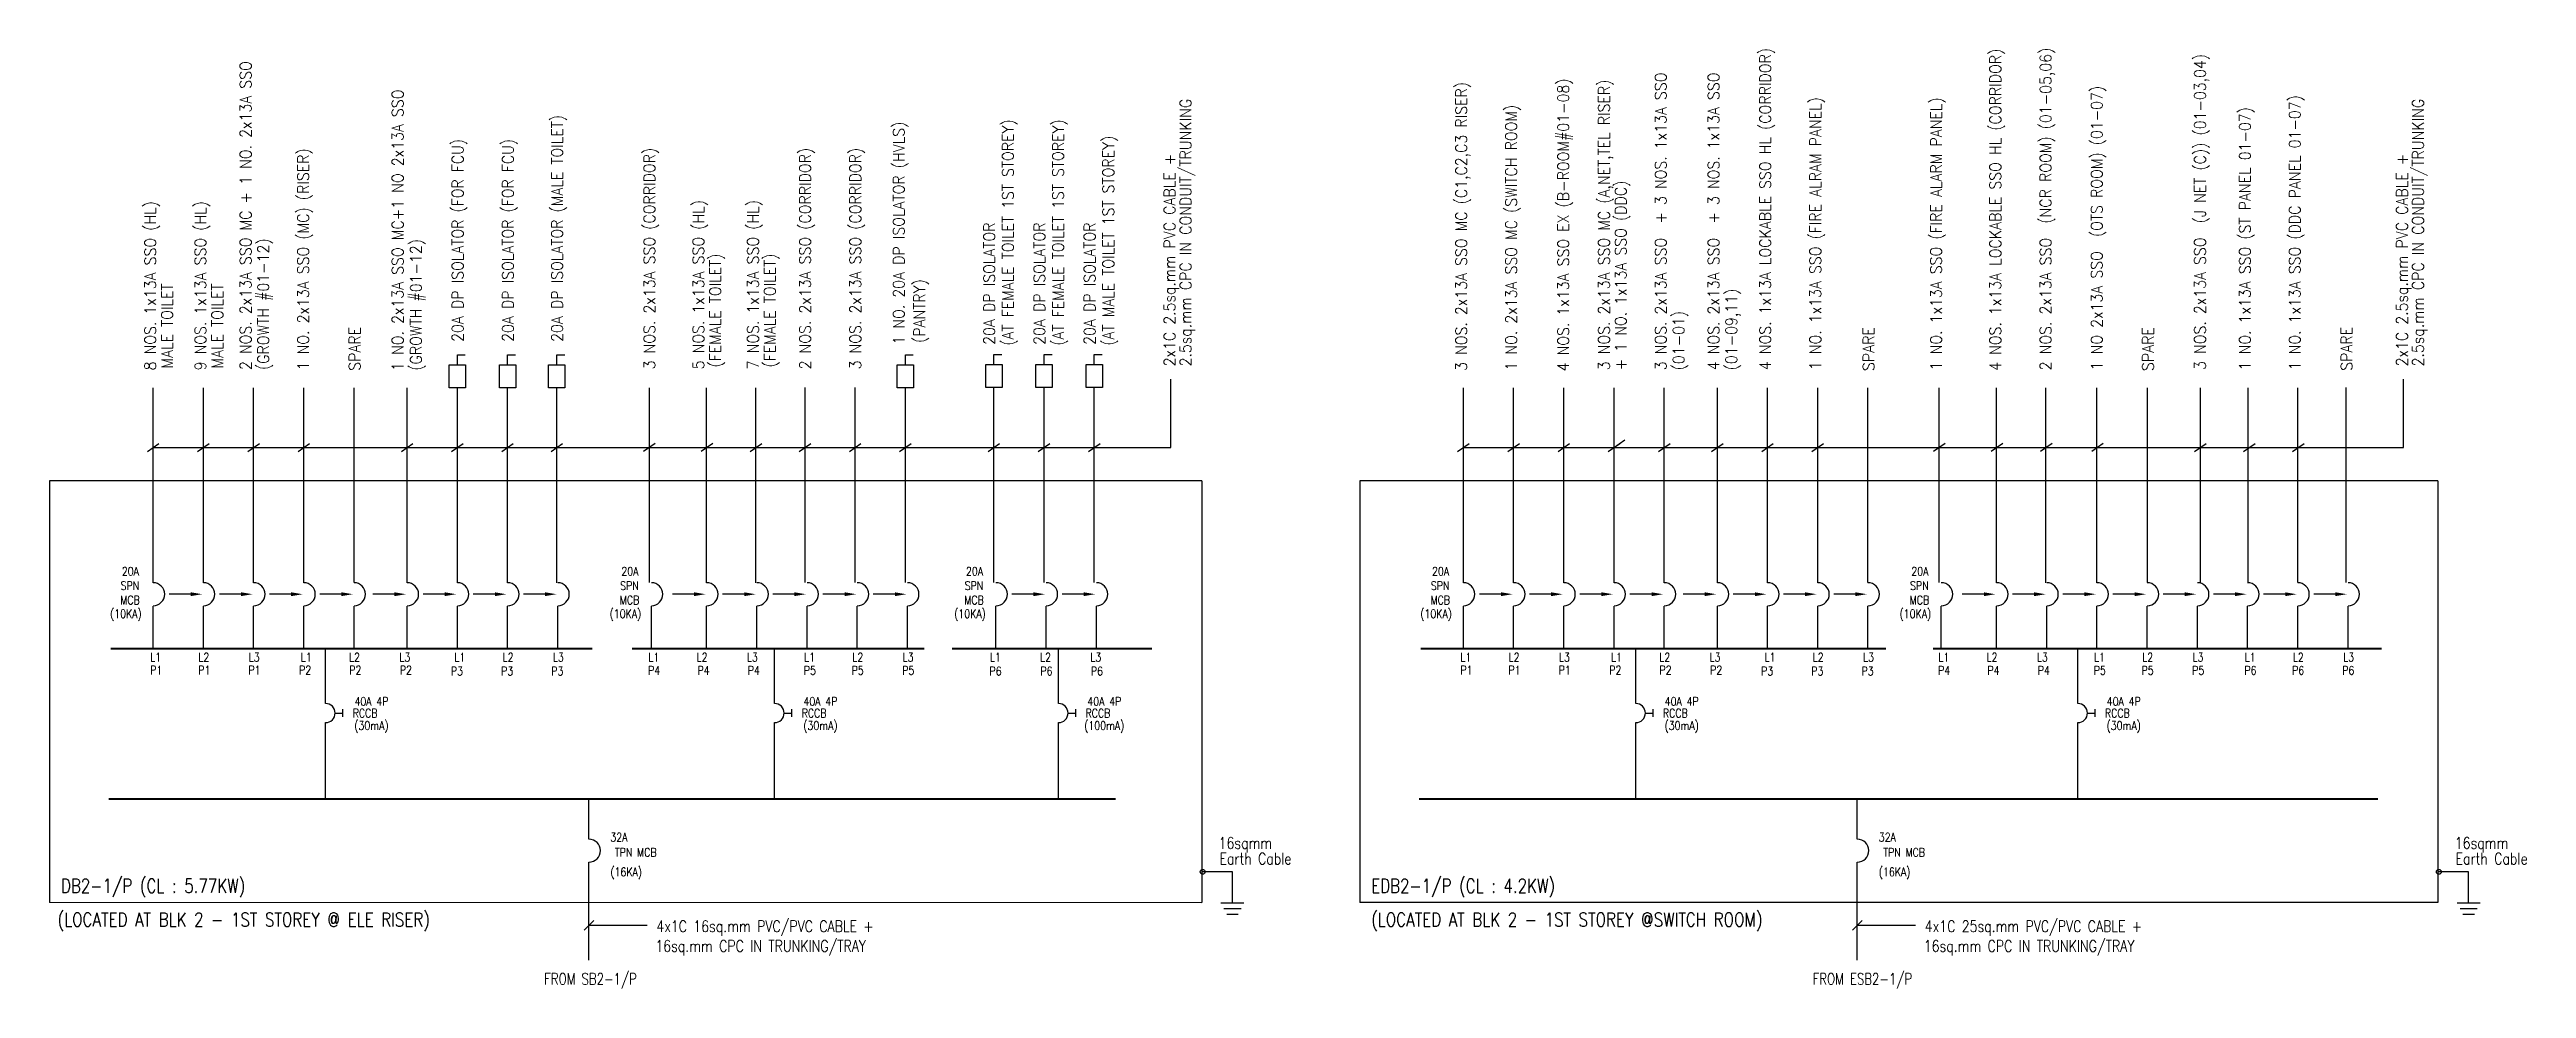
# Model space of a CAD drawing. Header units: millimetres. Extents: x 342787 to 562436, y 253179 to 528288.
# Drawn here: x 361915 to 426620, y 316823 to 341343 of the extents above; entities that cross this region are included whole.
import ezdxf
from ezdxf.enums import TextEntityAlignment as Align

# ---------------------------------------------------------------- set-up
doc = ezdxf.new("R2010")
doc.units = ezdxf.units.MM
doc.header["$LTSCALE"] = 0.01
doc.linetypes.add('DASHED', pattern=[19.05, 12.7, -6.35])
doc.linetypes.add('{ -E- }', pattern=[0])
doc.layers.add('E-_ELEC----_E-', color=3, linetype='Continuous')
doc.styles.add('100', font='romans.shx', dxfattribs={"width": 0.8, "height": 250})
doc.styles.add('A2', font='SIMPLEX.shx', dxfattribs={"width": 0.95, "height": 190})
doc.styles.add('PwNote', font='Romans.shx', dxfattribs={"width": 0.75, "bigfont": 'Special.shx'})
doc.styles.add('ROMANS', font='romans', dxfattribs={"width": 0.75})

msp = doc.modelspace()

# ---------------------------------------------------------------- texts
for s, height, rotation, style, width, p in [('2 NOS. 2x13A SSO MC + 1 NO. 2x13A SSO', 300, 90, 'A2', 0.9, (367188, 332973, 46506)), ('4 NOS. 1x13A LOCKABLE SSO HL (CORRIDOR) ', 300, 90, 'A2', 0.9, (406884, 332971, 46506)), ('4 NOS. 1x13A LOCKABLE SSO HL (CORRIDOR) ', 300, 90, 'A2', 0.9, (412896, 332952, 46506)), ('2 NOS. 2x13A SSO  (NCR ROOM) (01-05,06) ', 300, 90, 'A2', 0.9, (414208, 332965, 46506)), ('3 NOS. 2x13A SSO  (J NET (C)) (01-03,04) ', 300, 90, 'A2', 0.9, (418243, 332976, 46506)), ('3 NOS. 2x13A SSO MC (C1,C2,C3 RISER) ', 300, 90, 'A2', 0.9, (398943, 332950, 46506)), ('4 NOS. 1x13A SSO EX (B-ROOM#01-08) ', 300, 90, 'A2', 0.9, (401608, 332938, 46506)), ('3 NOS. 2x13A SSO MC (A,NET,TEL RISER) ', 300, 90, 'A2', 0.9, (402671, 332966, 46506)), ('3 NOS. 2x13A SSO  + 3 NOS. 1x13A SSO ', 300, 90, 'A2', 0.9, (404155, 332966, 46506)), ('4 NOS. 2x13A SSO  + 3 NOS. 1x13A SSO ', 300, 90, 'A2', 0.9, (405534, 332966, 46506)), ('1 NO 2x13A SSO  (OTS ROOM) (01-07) ', 300, 90, 'A2', 0.9, (415545, 332965, 46506)), ('1 NO. 2x13A SSO MC+1 NO 2x13A SSO', 300, 90, 'A2', 0.9, (371161, 332950, 46506)), ('2.5sq.mm CPC IN CONDUIT/TRUNKING', 300, 90, 'A2', 0.9, (391742, 333068, 46506)), ('1 NO. 2x13A SSO MC (SWITCH ROOM) ', 300, 90, 'A2', 0.9, (400247, 332957, 46506)), ('1 NO. 1x13A SSO (FIRE ALRAM PANEL) ', 300, 90, 'A2', 0.9, (408195, 332971, 46506)), ('1 NO. 1x13A SSO (FIRE ALARM PANEL) ', 300, 90, 'A2', 0.9, (411348, 332965, 46506)), ('1 NO. 1x13A SSO (ST PANEL 01-07) ', 300, 90, 'A2', 0.9, (419415, 332965, 46506)), ('1 NO. 1x13A SSO (DDC PANEL 01-07) ', 300, 90, 'A2', 0.9, (420718, 332965, 46506)), ('2.5sq.mm CPC IN CONDUIT/TRUNKING', 300, 90, 'A2', 0.9, (423937, 333068, 46506)), ('20A DP ISOLATOR (MALE TOILET)', 300, 90, 'A2', 0.9, (375325, 333709, 46506)), ('1 NO. 20A DP ISOLATOR (HVLS) ', 300, 90, 'A2', 0.9, (384250, 333637, 46506)), ('(AT FEMALE TOILET 1ST STOREY)', 300, 90, 'A2', 0.9, (387101, 333607, 46506)), ('(AT FEMALE TOILET 1ST STOREY)', 300, 90, 'A2', 0.9, (388412, 333607, 46506)), ('1 NO. 2x13A SSO (MC) (RISER) ', 300, 90, 'A2', 0.9, (368691, 332964, 46506)), ('20A DP ISOLATOR (FOR FCU)', 300, 90, 'A2', 0.9, (372727, 333709, 46506)), ('20A DP ISOLATOR (FOR FCU)', 300, 90, 'A2', 0.9, (374039, 333709, 46506)), ('3 NOS. 2x13A SSO (CORRIDOR) ', 300, 90, 'A2', 0.9, (377736, 332990, 46506)), ('2 NOS. 2x13A SSO (CORRIDOR) ', 300, 90, 'A2', 0.9, (381803, 332990, 46506)), ('3 NOS. 2x13A SSO (CORRIDOR) ', 300, 90, 'A2', 0.9, (383115, 332990, 46506)), ('(AT MALE TOILET 1ST STOREY)', 300, 90, 'A2', 0.9, (389724, 333607, 46506)), ('2x1C 2.5sq.mm PVC CABLE +', 300, 90, 'A2', 0.9, (391323, 333068, 46506)), ('2x1C 2.5sq.mm PVC CABLE +', 300, 90, 'A2', 0.9, (423518, 333068, 46506)), ('+ 1 NO. 1x13A SSO (DDC) ', 300, 90, 'A2', 0.9, (403110, 332966, 46506)), ('8 NOS. 1x13A SSO (HL) ', 300, 90, 'A2', 0.9, (364696, 332964, 46506)), ('9 NOS. 1x13A SSO (HL) ', 300, 90, 'A2', 0.9, (366008, 332964, 46506)), ('5 NOS. 1x13A SSO (HL) ', 300, 90, 'A2', 0.9, (379016, 332991, 46506)), ('7 NOS. 1x13A SSO (HL) ', 300, 90, 'A2', 0.9, (380441, 332991, 46506)), ('20A DP ISOLATOR', 300, 90, 'A2', 0.9, (386613, 333631, 46506)), ('20A DP ISOLATOR', 300, 90, 'A2', 0.9, (387924, 333631, 46506)), ('20A DP ISOLATOR', 300, 90, 'A2', 0.9, (389236, 333631, 46506)), ('(GROWTH #01-12) ', 300, 90, 'A2', 0.9, (367648, 332973, 46506)), ('(GROWTH #01-12) ', 300, 90, 'A2', 0.9, (371636, 332956, 46506)), ('(FEMALE TOILET)', 300, 90, 'A2', 0.9, (379455, 333039)), ('(FEMALE TOILET)', 300, 90, 'A2', 0.9, (380881, 333039)), ('MALE TOILET', 300, 90, 'A2', 0.9, (365136, 333012)), ('MALE TOILET', 300, 90, 'A2', 0.9, (366448, 333012)), ('(PANTRY)', 300, 90, 'A2', 0.9, (384787, 333680)), ('(01-09,11) ', 300, 90, 'A2', 0.9, (406000, 332966, 46506)), ('SPARE', 300, 90, 'A2', 0.9, (370035, 332953, 46506)), ('(01-01) ', 300, 90, 'A2', 0.9, (404621, 332966, 46506)), ('SPARE', 300, 90, 'A2', 0.9, (409584, 332948, 46506)), ('SPARE', 300, 90, 'A2', 0.9, (416882, 332948, 46506)), ('SPARE', 300, 90, 'A2', 0.9, (422071, 332953, 46506)), ('(10KA)', 225, 360, '100', 0.8, (363498, 326497, 46506)), ('(10KA)', 225, 360, '100', 0.8, (376547, 326497, 46506)), ('(10KA)', 225, 360, '100', 0.8, (385548, 326497, 46506)), ('(10KA)', 225, 360, '100', 0.8, (397724, 326497, 46506)), ('(10KA)', 225, 360, '100', 0.8, (410244, 326497, 46506)), ('4x1C 16sq.mm PVC/PVC CABLE +', 300, 360, 'PwNote', 0.8, (377766, 318298, 46506)), ('4x1C 25sq.mm PVC/PVC CABLE +', 300, 360, 'PwNote', 0.8, (410901, 318298, 46506)), ('16sq.mm CPC IN TRUNKING/TRAY', 300, 360, 'PwNote', 0.8, (377741, 317782, 46506)), ('16sq.mm CPC IN TRUNKING/TRAY', 300, 360, 'PwNote', 0.8, (410876, 317782, 46506))]:
    msp.add_text(s, height=height, rotation=rotation, dxfattribs=dict(style=style, width=width)).set_placement(p)
for s, height, style, width, p in [('SPN', 225, '100', 0.8, (363772, 327229, 46506)), ('20A', 225, '100', 0.8, (363804, 327604, 46506)), ('SPN', 225, '100', 0.8, (376821, 327229, 46506)), ('20A', 225, '100', 0.8, (376853, 327604, 46506)), ('SPN', 225, '100', 0.8, (385822, 327229, 46506)), ('20A', 225, '100', 0.8, (385854, 327604, 46506)), ('SPN', 225, '100', 0.8, (397998, 327229, 46506)), ('20A', 225, '100', 0.8, (398030, 327604, 46506)), ('SPN', 225, '100', 0.8, (410518, 327229, 46506)), ('20A', 225, '100', 0.8, (410550, 327604, 46506)), ('MCB', 225, '100', 0.8, (363763, 326854, 46506)), ('MCB', 225, '100', 0.8, (376812, 326854, 46506)), ('MCB', 225, '100', 0.8, (385813, 326854, 46506)), ('MCB', 225, '100', 0.8, (397990, 326854, 46506)), ('MCB', 225, '100', 0.8, (410509, 326854, 46506)), ('L1', 225, '100', 0.8, (364545, 325360, 46506)), ('L2', 225, '100', 0.8, (365804, 325360, 46506)), ('L3', 225, '100', 0.8, (367119, 325360, 46506)), ('L1', 225, '100', 0.8, (368479, 325360, 46506)), ('L2', 225, '100', 0.8, (369739, 325360, 46506)), ('L3', 225, '100', 0.8, (371054, 325360, 46506)), ('L1', 225, '100', 0.8, (372490, 325360, 46506)), ('L2', 225, '100', 0.8, (373750, 325360, 46506)), ('L3', 225, '100', 0.8, (375064, 325360, 46506)), ('L1', 225, '100', 0.8, (377559, 325360, 46506)), ('L2', 225, '100', 0.8, (378818, 325360, 46506)), ('L3', 225, '100', 0.8, (380133, 325360, 46506)), ('L1', 225, '100', 0.8, (381626, 325360, 46506)), ('L2', 225, '100', 0.8, (382885, 325360, 46506)), ('L3', 225, '100', 0.8, (384200, 325360, 46506)), ('L1', 225, '100', 0.8, (386480, 325360, 46506)), ('L2', 225, '100', 0.8, (387792, 325360, 46506)), ('L3', 225, '100', 0.8, (389103, 325360, 46506)), ('L1', 225, '100', 0.8, (398771, 325360, 46506)), ('L2', 225, '100', 0.8, (400030, 325360, 46506)), ('L3', 225, '100', 0.8, (401345, 325360, 46506)), ('L1', 225, '100', 0.8, (402706, 325360, 46506)), ('L2', 225, '100', 0.8, (403965, 325360, 46506)), ('L3', 225, '100', 0.8, (405280, 325360, 46506)), ('L1', 225, '100', 0.8, (406717, 325360, 46506)), ('L2', 225, '100', 0.8, (407976, 325360, 46506)), ('L3', 225, '100', 0.8, (409291, 325360, 46506)), ('L1', 225, '100', 0.8, (411256, 325360, 46506)), ('L2', 225, '100', 0.8, (412515, 325360, 46506)), ('L3', 225, '100', 0.8, (413830, 325360, 46506)), ('L1', 225, '100', 0.8, (415323, 325360, 46506)), ('L2', 225, '100', 0.8, (416582, 325360, 46506)), ('L3', 225, '100', 0.8, (417897, 325360, 46506)), ('L1', 225, '100', 0.8, (419258, 325360, 46506)), ('L2', 225, '100', 0.8, (420517, 325360, 46506)), ('L3', 225, '100', 0.8, (421832, 325360, 46506)), ('P1', 225, '100', 0.8, (364545, 325024, 46506)), ('P1', 225, '100', 0.8, (365800, 325024, 46506)), ('P1', 225, '100', 0.8, (367111, 325024, 46506)), ('P2', 225, '100', 0.8, (368434, 325024, 46506)), ('P2', 225, '100', 0.8, (369746, 325024, 46506)), ('P2', 225, '100', 0.8, (371068, 325024, 46506)), ('P3', 225, '100', 0.8, (372399, 324999, 46506)), ('P3', 225, '100', 0.8, (373711, 324999, 46506)), ('P3', 225, '100', 0.8, (375023, 324999, 46506)), ('P4', 225, '100', 0.8, (377552, 325016, 46506)), ('P4', 225, '100', 0.8, (378842, 325016, 46506)), ('P4', 225, '100', 0.8, (380156, 325016, 46506)), ('P5', 225, '100', 0.8, (381619, 325016, 46506)), ('P5', 225, '100', 0.8, (382869, 325016, 46506)), ('P5', 225, '100', 0.8, (384189, 325016, 46506)), ('P6', 225, '100', 0.8, (386469, 324999, 46506)), ('P6', 225, '100', 0.8, (387799, 324999, 46506)), ('P6', 225, '100', 0.8, (389117, 324999, 46506)), ('P1', 225, '100', 0.8, (398772, 325024, 46506)), ('P1', 225, '100', 0.8, (400027, 325024, 46506)), ('P1', 225, '100', 0.8, (401338, 325024, 46506)), ('P2', 225, '100', 0.8, (402661, 325024, 46506)), ('P2', 225, '100', 0.8, (403972, 325024, 46506)), ('P2', 225, '100', 0.8, (405295, 325024, 46506)), ('P3', 225, '100', 0.8, (406626, 324999, 46506)), ('P3', 225, '100', 0.8, (407938, 324999, 46506)), ('P3', 225, '100', 0.8, (409249, 324999, 46506)), ('P4', 225, '100', 0.8, (411249, 325016, 46506)), ('P4', 225, '100', 0.8, (412539, 325016, 46506)), ('P4', 225, '100', 0.8, (413853, 325016, 46506)), ('P5', 225, '100', 0.8, (415316, 325016, 46506)), ('P5', 225, '100', 0.8, (416566, 325016, 46506)), ('P5', 225, '100', 0.8, (417886, 325016, 46506)), ('P6', 225, '100', 0.8, (419251, 325016, 46506)), ('P6', 225, '100', 0.8, (420497, 325016, 46506)), ('P6', 225, '100', 0.8, (421808, 325016, 46506)), ('FROM SB2-1/P', 300, 'PwNote', 0.75, (374837, 316923, 46506)), ('FROM ESB2-1/P', 300, 'PwNote', 0.75, (407972, 316923, 46506))]:
    msp.add_text(s, height=height, dxfattribs=dict(style=style, width=width)).set_placement(p)
at = {"width": 0.8}
for s, height, style, p in [('40A 4P ', 225, '100', (370387, 324321, 46506)), ('40A 4P ', 225, '100', (382116, 324321, 46506)), ('40A 4P ', 225, '100', (389531, 324321, 46506)), ('40A 4P ', 225, '100', (404614, 324321, 46506)), ('40A 4P ', 225, '100', (416161, 324321, 46506)), ('RCCB', 225, '100', (370159, 324013, 46506)), ('(30mA)', 225, '100', (370325, 323672, 46506)), ('RCCB', 225, '100', (381888, 324013, 46506)), ('(30mA)', 225, '100', (382054, 323672, 46506)), ('(100mA)', 225, '100', (389469, 323672, 46506)), ('RCCB', 225, '100', (389303, 324013, 46506)), ('RCCB', 225, '100', (404386, 324013, 46506)), ('(30mA)', 225, '100', (404552, 323672, 46506)), ('RCCB', 225, '100', (415933, 324013, 46506)), ('(30mA)', 225, '100', (416099, 323672, 46506)), ('32A ', 225, '100', (376851, 320773, 46506)), ('TPN MCB', 225, '100', (377229, 320378, 46506)), ('16sqmm ', 300, 'ROMANS', (393238, 320571, 46506)), ('Earth Cable', 300, 'ROMANS', (393418, 320213, 46506)), ('32A ', 225, '100', (409986, 320773, 46506)), ('TPN MCB', 225, '100', (410364, 320378, 46506)), ('16sqmm ', 300, 'ROMANS', (425530, 320571, 46506)), ('Earth Cable', 300, 'ROMANS', (425710, 320213, 46506)), ('(16KA)', 225, '100', (376980, 319850, 46506)), ('(16KA)', 225, '100', (410115, 319850, 46506))]:
    msp.add_text(s, height=height, dxfattribs=dict(at, style=style)).set_placement(p, align=Align.MIDDLE)
at = {"ltscale": 1.5, "style": 'PwNote', "width": 0.8}
for s, p in [('DB2-1/P (CL : 5.77KW)', (362213, 319323, 46506)), ('EDB2-1/P (CL : 4.2KW)', (396440, 319323, 46506)), ('(LOCATED AT BLK 2 - 1ST STOREY @ ELE RISER)', (362124, 318442, 46506)), ('(LOCATED AT BLK 2 - 1ST STOREY @SWITCH ROOM)', (396440, 318442, 46506))]:
    msp.add_text(s, height=360, dxfattribs=at).set_placement(p)

# ---------------------------------------------------------------- blocks, each defined once
blk = doc.blocks.new('20A ISO')
at = {"color": 7}
blk.add_lwpolyline([(1003960, 407593), (1003960, 407853), (1004166, 407853)], dxfattribs=at)
blk.add_lwpolyline([(1003747, 407593), (1004173, 407593), (1004173, 406990), (1003747, 406990)], close=True, dxfattribs=at)

# ---------------------------------------------------------------- linework, layer by layer
at = {"linetype": '{ -E- }'}
for p, q in [((364623, 327419, 46506), (364623, 332509, 46506)), ((365935, 327419, 46506), (365935, 332509, 46506)), ((367246, 327419, 46506), (367246, 332509, 46506)), ((368558, 327419, 46506), (368558, 332509, 46506)), ((371257, 327419, 46506), (371257, 332509, 46506)), ((372569, 327419, 46506), (372569, 332509, 46506)), ((373881, 327419, 46506), (373881, 332509, 46506)), ((375167, 327420, 46506), (375167, 332510, 46506)), ((377584, 327422, 46506), (377584, 332511, 46506)), ((379081, 327419, 46506), (379081, 332509, 46506)), ((380368, 327420, 46506), (380368, 332510, 46506)), ((381651, 327424, 46506), (381651, 332514, 46506)), ((382962, 327424, 46506), (382962, 332514, 46506)), ((384274, 327424, 46506), (384274, 332514, 46506)), ((386585, 327424, 46506), (386585, 332514, 46506)), ((387897, 327424, 46506), (387897, 332514, 46506)), ((389208, 327424, 46506), (389208, 332514, 46506)), ((398850, 327419, 46506), (398850, 332509, 46506)), ((400161, 327419, 46506), (400161, 332509, 46506)), ((401473, 327419, 46506), (401473, 332509, 46506)), ((402785, 327419, 46506), (402785, 332509, 46506)), ((404096, 327419, 46506), (404096, 332509, 46506)), ((405484, 327419, 46506), (405484, 332509, 46506)), ((406796, 327419, 46506), (406796, 332509, 46506)), ((408107, 327419, 46506), (408107, 332509, 46506)), ((411281, 327422, 46506), (411281, 332511, 46506)), ((412778, 327419, 46506), (412778, 332509, 46506)), ((414065, 327420, 46506), (414065, 332510, 46506)), ((415401, 327419, 46506), (415401, 332509, 46506)), ((418101, 327419, 46506), (418101, 332509, 46506)), ((419347, 327422, 46506), (419347, 332511, 46506)), ((420651, 327422, 46506), (420651, 332511, 46506)), ((376005, 320723, 46506), (376005, 321770, 46506)), ((409140, 320723, 46506), (409140, 321770, 46506)), ((376005, 317564, 46506), (376005, 320123, 46506)), ((392817, 319868, 46506), (392038, 319868, 46506)), ((409140, 317564, 46506), (409140, 320123, 46506)), ((425109, 319868, 46506), (424330, 319868, 46506))]:
    msp.add_line(p, q, dxfattribs=at)
at = {"linetype": 'DASHED', "ltscale": 10}
for p, q in [((369870, 327419, 46506), (369870, 332509, 46506)), ((409419, 327419, 46506), (409419, 332509, 46506)), ((416717, 327419, 46506), (416717, 332509, 46506)), ((421906, 327424, 46506), (421906, 332514, 46506))]:
    msp.add_line(p, q, dxfattribs=at)
for p, q in [((364472, 330845, 46506), (364774, 331054, 46506)), ((365784, 330845, 46506), (366085, 331054, 46506)), ((367096, 330845, 46506), (367397, 331054, 46506)), ((368407, 330845, 46506), (368709, 331054, 46506)), ((371107, 330845, 46506), (371408, 331054, 46506)), ((372418, 330845, 46506), (372720, 331054, 46506)), ((373730, 330845, 46506), (374031, 331054, 46506)), ((375016, 330845, 46506), (375318, 331054, 46506)), ((377433, 330853, 46506), (377735, 331062, 46506)), ((378942, 330853, 46506), (379244, 331062, 46506)), ((380217, 330845, 46506), (380519, 331054, 46506)), ((381500, 330845, 46506), (381802, 331054, 46506)), ((382812, 330845, 46506), (383113, 331054, 46506)), ((384123, 330844, 46506), (384425, 331053, 46506)), ((386433, 330844, 46506), (386734, 331053, 46506)), ((387744, 330844, 46506), (388046, 331053, 46506)), ((389056, 330844, 46506), (389358, 331053, 46506)), ((398699, 330845, 46506), (399001, 331054, 46506)), ((400011, 330845, 46506), (400312, 331054, 46506)), ((401322, 330845, 46506), (401624, 331054, 46506)), ((402634, 330845, 46506), (402935, 331054, 46506)), ((402770, 330942, 93012), (403071, 331151, 93012)), ((403946, 330845, 46506), (404247, 331054, 46506)), ((405333, 330845, 46506), (405635, 331054, 46506)), ((406645, 330845, 46506), (406946, 331054, 46506)), ((407956, 330845, 46506), (408258, 331054, 46506)), ((411130, 330853, 46506), (411432, 331062, 46506)), ((412639, 330853, 46506), (412941, 331062, 46506)), ((413926, 330854, 46506), (414227, 331063, 46506)), ((415262, 330853, 46506), (415564, 331062, 46506)), ((417950, 330845, 46506), (418252, 331054, 46506)), ((419229, 330845, 46506), (419530, 331054, 46506)), ((420507, 330845, 46506), (420809, 331054, 46506)), ((364623, 325700, 46506), (364623, 326807, 46506)), ((365604, 327119, 46506), (365039, 327119, 46506)), ((365935, 325700, 46506), (365935, 326807, 46506)), ((366915, 327119, 46506), (366351, 327119, 46506)), ((367246, 325700, 46506), (367246, 326807, 46506)), ((368227, 327119, 46506), (367662, 327119, 46506)), ((368558, 325700, 46506), (368558, 326807, 46506)), ((369539, 327119, 46506), (368974, 327119, 46506)), ((369870, 325700, 46506), (369870, 326807, 46506)), ((370926, 327119, 46506), (370362, 327119, 46506)), ((371257, 325700, 46506), (371257, 326807, 46506)), ((372238, 327119, 46506), (371673, 327119, 46506)), ((372569, 325700, 46506), (372569, 326807, 46506)), ((373549, 327119, 46506), (372985, 327119, 46506)), ((373881, 325700, 46506), (373881, 326807, 46506)), ((374861, 327119, 46506), (374296, 327119, 46506)), ((375192, 325700, 46506), (375192, 326807, 46506)), ((377637, 325700, 46506), (377637, 326807, 46506)), ((378750, 327119, 46506), (378185, 327119, 46506)), ((379081, 325700, 46506), (379081, 326807, 46506)), ((380062, 327119, 46506), (379497, 327119, 46506)), ((380393, 325700, 46506), (380393, 326807, 46506)), ((381373, 327119, 46506), (380809, 327119, 46506)), ((381704, 325700, 46506), (381704, 326807, 46506)), ((382685, 327119, 46506), (382120, 327119, 46506)), ((383016, 325700, 46506), (383016, 326807, 46506)), ((383997, 327119, 46506), (383432, 327119, 46506)), ((384328, 325700, 46506), (384328, 326807, 46506)), ((386639, 325700, 46506), (386639, 326807, 46506)), ((387619, 327119, 46506), (387055, 327119, 46506)), ((387950, 325700, 46506), (387950, 326807, 46506)), ((388931, 327119, 46506), (388366, 327119, 46506)), ((389262, 325700, 46506), (389262, 326807, 46506)), ((398850, 325700, 46506), (398850, 326807, 46506)), ((399830, 327119, 46506), (399266, 327119, 46506)), ((400161, 325700, 46506), (400161, 326807, 46506)), ((401142, 327119, 46506), (400577, 327119, 46506)), ((401473, 325700, 46506), (401473, 326807, 46506)), ((402454, 327119, 46506), (401889, 327119, 46506)), ((402785, 325700, 46506), (402785, 326807, 46506)), ((403765, 327119, 46506), (403201, 327119, 46506)), ((404096, 325700, 46506), (404096, 326807, 46506)), ((405153, 327119, 46506), (404588, 327119, 46506)), ((405484, 325700, 46506), (405484, 326807, 46506)), ((406465, 327119, 46506), (405900, 327119, 46506)), ((406796, 325700, 46506), (406796, 326807, 46506)), ((407776, 327119, 46506), (407211, 327119, 46506)), ((408107, 325700, 46506), (408107, 326807, 46506)), ((409088, 327119, 46506), (408523, 327119, 46506)), ((409419, 325700, 46506), (409419, 326807, 46506)), ((411334, 325700, 46506), (411334, 326807, 46506)), ((412447, 327119, 46506), (411882, 327119, 46506)), ((412778, 325700, 46506), (412778, 326807, 46506)), ((413759, 327119, 46506), (413194, 327119, 46506)), ((414090, 325700, 46506), (414090, 326807, 46506)), ((415070, 327119, 46506), (414506, 327119, 46506)), ((415401, 325700, 46506), (415401, 326807, 46506)), ((416382, 327119, 46506), (415817, 327119, 46506)), ((416713, 325700, 46506), (416713, 326807, 46506)), ((417694, 327119, 46506), (417129, 327119, 46506)), ((418025, 325700, 46506), (418025, 326807, 46506)), ((419005, 327119, 46506), (418441, 327119, 46506)), ((419336, 325700, 46506), (419336, 326807, 46506)), ((420317, 327119, 46506), (419752, 327119, 46506)), ((420648, 325700, 46506), (420648, 326807, 46506)), ((421629, 327119, 46506), (421064, 327119, 46506)), ((421960, 325700, 46506), (421960, 326807, 46506)), ((369127, 324265, 46506), (369127, 325700, 46506)), ((380856, 324265, 46506), (380856, 325700, 46506)), ((388271, 324265, 46506), (388271, 325700, 46506)), ((403354, 324265, 46506), (403354, 325700, 46506)), ((414901, 324265, 46506), (414901, 325700, 46506)), ((369127, 321770, 46506), (369127, 323765, 46506)), ((369377, 324015, 46506), (369577, 324015, 46506)), ((369577, 323915, 46506), (369577, 324115, 46506)), ((380856, 321770, 46506), (380856, 323765, 46506)), ((381106, 324015, 46506), (381306, 324015, 46506)), ((381306, 323915, 46506), (381306, 324115, 46506)), ((388271, 321770, 46506), (388271, 323765, 46506)), ((388521, 324015, 46506), (388721, 324015, 46506)), ((388721, 323915, 46506), (388721, 324115, 46506)), ((403354, 321770, 46506), (403354, 323765, 46506)), ((403604, 324015, 46506), (403804, 324015, 46506)), ((403804, 323915, 46506), (403804, 324115, 46506)), ((414901, 321770, 46506), (414901, 323765, 46506)), ((415151, 324015, 46506), (415351, 324015, 46506)), ((415351, 323915, 46506), (415351, 324115, 46506)), ((392817, 319061, 46506), (392817, 319868, 46506)), ((425109, 319061, 46506), (425109, 319868, 46506)), ((392517, 319061, 46506), (393117, 319061, 46506)), ((424809, 319061, 46506), (425409, 319061, 46506)), ((375880, 318346, 46506), (376130, 318596, 46506)), ((377524, 318471, 46506), (376005, 318471, 46506)), ((392592, 318911, 46506), (393042, 318911, 46506)), ((392667, 318761, 46506), (392967, 318761, 46506)), ((409015, 318346, 46506), (409265, 318596, 46506)), ((410659, 318471, 46506), (409140, 318471, 46506)), ((424884, 318911, 46506), (425334, 318911, 46506)), ((424959, 318761, 46506), (425259, 318761, 46506))]:
    msp.add_line(p, q)
at = {"linetype": '{ -E- }', "ltscale": 1.5}
for p, q in [((392015, 330082, 46506), (361915, 330082, 46506)), ((424307, 330082, 46506), (396142, 330082, 46506)), ((392015, 319061, 46506), (361915, 319068, 46506)), ((424307, 319068, 46506), (396142, 319068, 46506))]:
    msp.add_line(p, q, dxfattribs=at)
at = {"linetype": '{ -E- }', "ltscale": 1.5, "elevation": 46506}
for points in [[(364623, 330949), (391204, 330949), (391204, 332737)], [(398850, 330949), (423407, 330949), (423407, 332737)], [(361915, 330082), (361915, 319068)], [(392015, 330082), (392015, 319068)], [(396142, 330082), (396142, 319068)], [(424307, 330082), (424307, 319068)]]:
    msp.add_lwpolyline(points, dxfattribs=at)
at = {"const_width": 50, "elevation": 46506}
for points in [[(363509, 325700), (376095, 325700)], [(377133, 325700), (384764, 325700)], [(385486, 325700), (390715, 325700)], [(397736, 325700), (409892, 325700)], [(411120, 325700), (422835, 325700)], [(363462, 321770), (389763, 321770)], [(397689, 321770), (422738, 321770)]]:
    msp.add_lwpolyline(points, dxfattribs=at)
for centre in [(392038, 319868, 46506), (424330, 319868, 46506)]:
    msp.add_circle(centre, 63.8)
for centre, radius in [((364623, 327119, 46506), 300), ((365935, 327119, 46506), 300), ((367246, 327119, 46506), 300), ((368558, 327119, 46506), 300), ((369870, 327119, 46506), 300), ((371257, 327119, 46506), 300), ((372569, 327119, 46506), 300), ((373881, 327119, 46506), 300), ((375192, 327119, 46506), 300), ((377637, 327119, 46506), 300), ((379081, 327119, 46506), 300), ((380393, 327119, 46506), 300), ((381704, 327119, 46506), 300), ((383016, 327119, 46506), 300), ((384328, 327119, 46506), 300), ((386639, 327119, 46506), 300), ((387950, 327119, 46506), 300), ((389262, 327119, 46506), 300), ((398850, 327119, 46506), 300), ((400161, 327119, 46506), 300), ((401473, 327119, 46506), 300), ((402785, 327119, 46506), 300), ((404096, 327119, 46506), 300), ((405484, 327119, 46506), 300), ((406796, 327119, 46506), 300), ((408107, 327119, 46506), 300), ((409419, 327119, 46506), 300), ((411334, 327119, 46506), 300), ((412778, 327119, 46506), 300), ((414090, 327119, 46506), 300), ((415401, 327119, 46506), 300), ((416713, 327119, 46506), 300), ((418025, 327119, 46506), 300), ((419336, 327119, 46506), 300), ((420648, 327119, 46506), 300), ((421960, 327119, 46506), 300), ((369127, 324015, 46506), 250), ((380856, 324015, 46506), 250), ((388271, 324015, 46506), 250), ((403354, 324015, 46506), 250), ((414901, 324015, 46506), 250), ((376005, 320423, 46506), 300), ((409140, 320423, 46506), 300)]:
    msp.add_arc(centre, radius, 270, 90)
for points in [[(365604, 327169, 46506), (365904, 327119, 46506), (365604, 327069, 46506)], [(366915, 327169, 46506), (367215, 327119, 46506), (366915, 327069, 46506)], [(368227, 327169, 46506), (368527, 327119, 46506), (368227, 327069, 46506)], [(369539, 327169, 46506), (369839, 327119, 46506), (369539, 327069, 46506)], [(370926, 327169, 46506), (371226, 327119, 46506), (370926, 327069, 46506)], [(372238, 327169, 46506), (372538, 327119, 46506), (372238, 327069, 46506)], [(373549, 327169, 46506), (373849, 327119, 46506), (373549, 327069, 46506)], [(374861, 327169, 46506), (375161, 327119, 46506), (374861, 327069, 46506)], [(378750, 327169, 46506), (379050, 327119, 46506), (378750, 327069, 46506)], [(380062, 327169, 46506), (380362, 327119, 46506), (380062, 327069, 46506)], [(381373, 327169, 46506), (381673, 327119, 46506), (381373, 327069, 46506)], [(382685, 327169, 46506), (382985, 327119, 46506), (382685, 327069, 46506)], [(383997, 327169, 46506), (384297, 327119, 46506), (383997, 327069, 46506)], [(387619, 327169, 46506), (387919, 327119, 46506), (387619, 327069, 46506)], [(388931, 327169, 46506), (389231, 327119, 46506), (388931, 327069, 46506)], [(399830, 327169, 46506), (400130, 327119, 46506), (399830, 327069, 46506)], [(401142, 327169, 46506), (401442, 327119, 46506), (401142, 327069, 46506)], [(402454, 327169, 46506), (402754, 327119, 46506), (402454, 327069, 46506)], [(403765, 327169, 46506), (404065, 327119, 46506), (403765, 327069, 46506)], [(405153, 327169, 46506), (405453, 327119, 46506), (405153, 327069, 46506)], [(406465, 327169, 46506), (406765, 327119, 46506), (406465, 327069, 46506)], [(407776, 327169, 46506), (408076, 327119, 46506), (407776, 327069, 46506)], [(409088, 327169, 46506), (409388, 327119, 46506), (409088, 327069, 46506)], [(412447, 327169, 46506), (412747, 327119, 46506), (412447, 327069, 46506)], [(413759, 327169, 46506), (414059, 327119, 46506), (413759, 327069, 46506)], [(415070, 327169, 46506), (415370, 327119, 46506), (415070, 327069, 46506)], [(416382, 327169, 46506), (416682, 327119, 46506), (416382, 327069, 46506)], [(417694, 327169, 46506), (417994, 327119, 46506), (417694, 327069, 46506)], [(419005, 327169, 46506), (419305, 327119, 46506), (419005, 327069, 46506)], [(420317, 327169, 46506), (420617, 327119, 46506), (420317, 327069, 46506)], [(421629, 327169, 46506), (421929, 327119, 46506), (421629, 327069, 46506)]]:
    msp.add_solid(points)

# ---------------------------------------------------------------- block references
at = {"layer": 'E-_ELEC----_E-'}
for p in [(-631391, -74481, 46506), (-630079, -74481, 46506), (-628793, -74480, 46506), (-619686, -74480, 46506), (-617375, -74476, 46506), (-616063, -74476, 46506), (-614752, -74476, 46506)]:
    msp.add_blockref('20A ISO', p, dxfattribs=at)

msp.set_redraw_order([(e.dxf.handle, doc.entitydb.next_handle()) for e in msp.query("TEXT MTEXT ATTDEF DIMENSION ARC_DIMENSION")])  # texts and dimensions are drawn at this point

doc.saveas('drawing.dxf')
